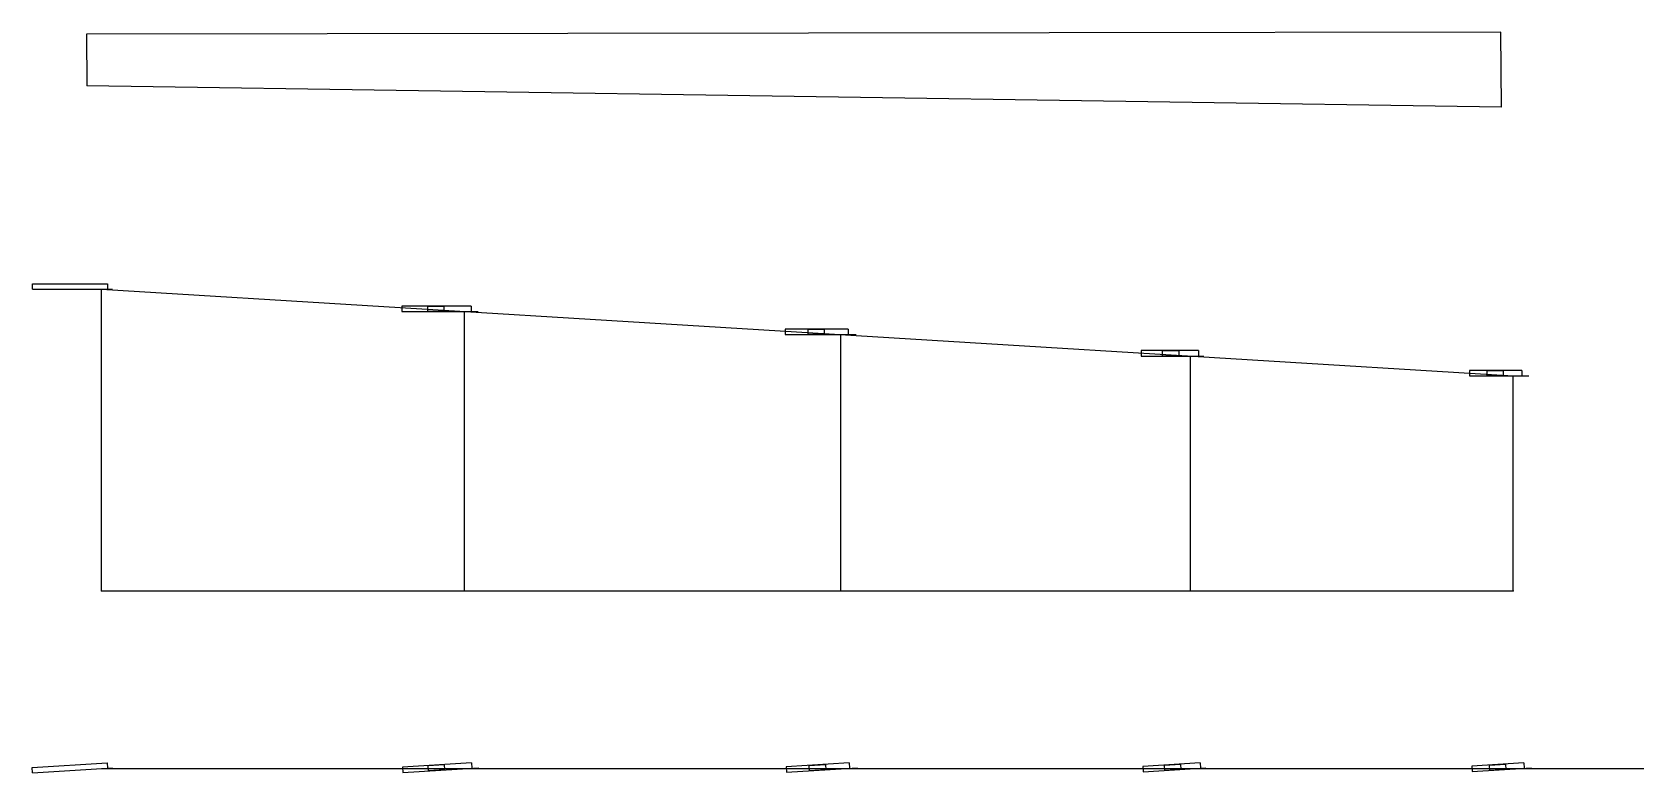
# Model space of a CAD drawing. Header units: millimetres. Extents: x -11497 to 404, y -3854 to 414.
# Drawn here: x -4120 to -3521, y -1536 to -1261 of the extents above; entities that cross this region are included whole.
import ezdxf

# ---------------------------------------------------------------- set-up
doc = ezdxf.new("R2010")
doc.units = ezdxf.units.MM
doc.layers.add('11', color=80, linetype='Continuous')

msp = doc.modelspace()

# ---------------------------------------------------------------- linework, layer by layer
for p, q in [((-4100.1049, -1261.4934), (-4099.9942, -1280.8241)), ((-3573.949, -1288.6593), (-3574.1085, -1260.8055)), ((-3573.949, -1288.6593), (-4099.9942, -1280.8241)), ((-4094.6035, -1534.8476), (-3521.006, -1534.8476))]:
    msp.add_line(p, q)
at = {"color": 7, "linetype": 'Continuous', "lineweight": 25, "flags": 128}
msp.add_lwpolyline([(-3574.1085, -1260.8055), (-3742.1588, -1261.0143), (-4100.0997, -1261.4933)], dxfattribs=at)
for p in [(-4094.6035, -1468.6451), (-3959.6035, -1468.6451), (-3819.6035, -1468.6451), (-3689.6035, -1468.6451), (-3569.6035, -1468.6451)]:
    msp.add_point(p)
at = {"layer": '11'}
for p, q in [((-4120.2427, -1356.4666), (-4120.2427, -1354.4666)), ((-4120.2427, -1354.4666), (-4092.3342, -1354.4666)), ((-4120.2427, -1356.4666), (-4090.4272, -1356.4666)), ((-4094.6035, -1468.6451), (-4094.6035, -1356.4666)), ((-4094.6035, -1356.4666), (-3569.6035, -1388.669)), ((-4092.3342, -1354.4666), (-4092.3342, -1356.4666)), ((-3957.1037, -1362.7472), (-3982.8286, -1362.7472)), ((-3982.8286, -1362.7472), (-3982.8286, -1364.7472)), ((-3982.8286, -1364.7472), (-3954.423, -1364.7472)), ((-3959.6035, -1468.6451), (-3959.6035, -1364.7472)), ((-3957.1037, -1362.7472), (-3957.1037, -1364.7472)), ((-3816.8596, -1371.3345), (-3840.3139, -1371.3345)), ((-3840.3139, -1371.3345), (-3840.3139, -1373.3345)), ((-3816.8596, -1371.3345), (-3816.8596, -1373.3345)), ((-3840.3139, -1373.3345), (-3813.8583, -1373.3345)), ((-3819.6035, -1468.6451), (-3819.6035, -1373.3345)), ((-3686.6278, -1379.3085), (-3707.9748, -1379.3085)), ((-3707.9748, -1379.3085), (-3707.9748, -1381.3085)), ((-3707.9748, -1381.3085), (-3684.6693, -1381.3085)), ((-3689.6035, -1468.6451), (-3689.6035, -1381.3085)), ((-3686.6278, -1379.3085), (-3686.6278, -1381.3085)), ((-3566.4074, -1386.669), (-3585.8074, -1386.669)), ((-3585.8074, -1386.669), (-3585.8074, -1388.669)), ((-3585.8074, -1388.669), (-3563.771, -1388.669)), ((-3569.6035, -1468.6451), (-3569.6035, -1388.669)), ((-3566.4074, -1386.669), (-3566.4074, -1388.669)), ((-4094.6035, -1468.6451), (-3569.6035, -1468.6451)), ((-4120.317, -1534.4169), (-4092.4606, -1532.7128)), ((-4092.4606, -1532.7128), (-4092.3385, -1534.7091)), ((-3956.9768, -1532.7209), (-3982.6537, -1534.2916)), ((-3956.9768, -1532.7209), (-3956.8547, -1534.7171)), ((-3816.47, -1532.7289), (-3839.8805, -1534.161)), ((-3839.8805, -1534.161), (-3839.7584, -1536.1573)), ((-3816.47, -1532.7289), (-3816.3479, -1534.7252)), ((-3685.9943, -1532.7361), (-3707.3015, -1534.0395)), ((-3707.3015, -1534.0395), (-3707.1794, -1536.0358)), ((-3685.9943, -1532.7361), (-3685.8722, -1534.7324)), ((-3565.5488, -1532.7423), (-3584.9126, -1533.9269)), ((-3584.9126, -1533.9269), (-3584.7905, -1535.9231)), ((-3565.5488, -1532.7423), (-3565.4267, -1534.7386)), ((-4120.1949, -1536.4131), (-4120.317, -1534.4169)), ((-4120.1949, -1536.4131), (-4090.435, -1534.5926)), ((-4094.6035, -1534.8476), (-3568.6168, -1534.9337)), ((-3982.6537, -1534.2916), (-3982.5316, -1536.2879)), ((-3982.5316, -1536.2879), (-3954.1789, -1534.5535)), ((-3839.7584, -1536.1573), (-3813.3522, -1534.5419)), ((-3707.1794, -1536.0358), (-3683.9173, -1534.6128)), ((-3584.7905, -1535.9231), (-3562.7952, -1534.5776))]:
    msp.add_line(p, q, dxfattribs=at)
for points in [[(-3973.2582, -1364.7472), (-3973.2582, -1362.7472), (-3967.2582, -1362.7472), (-3967.2582, -1364.7472)], [(-3831.7588, -1373.3345), (-3831.7588, -1371.3345), (-3825.7588, -1371.3345), (-3825.7588, -1373.3345)], [(-3699.9368, -1381.3085), (-3699.9368, -1379.3085), (-3693.9368, -1379.3085), (-3693.9368, -1381.3085)], [(-3579.2887, -1388.669), (-3579.2887, -1386.669), (-3573.2887, -1386.669), (-3573.2887, -1388.669)], [(-3972.979, -1535.7035), (-3973.1011, -1533.7072), (-3967.1123, -1533.3409), (-3966.9902, -1535.3372)], [(-3831.2192, -1535.6349), (-3831.3414, -1533.6387), (-3825.3526, -1533.2723), (-3825.2304, -1535.2686)], [(-3699.1564, -1535.545), (-3699.2785, -1533.5487), (-3693.2897, -1533.1824), (-3693.1676, -1535.1786)], [(-3578.284, -1535.5251), (-3578.4061, -1533.5288), (-3572.4173, -1533.1625), (-3572.2952, -1535.1588)]]:
    msp.add_lwpolyline(points, close=True, dxfattribs=at)

doc.saveas('drawing.dxf')
